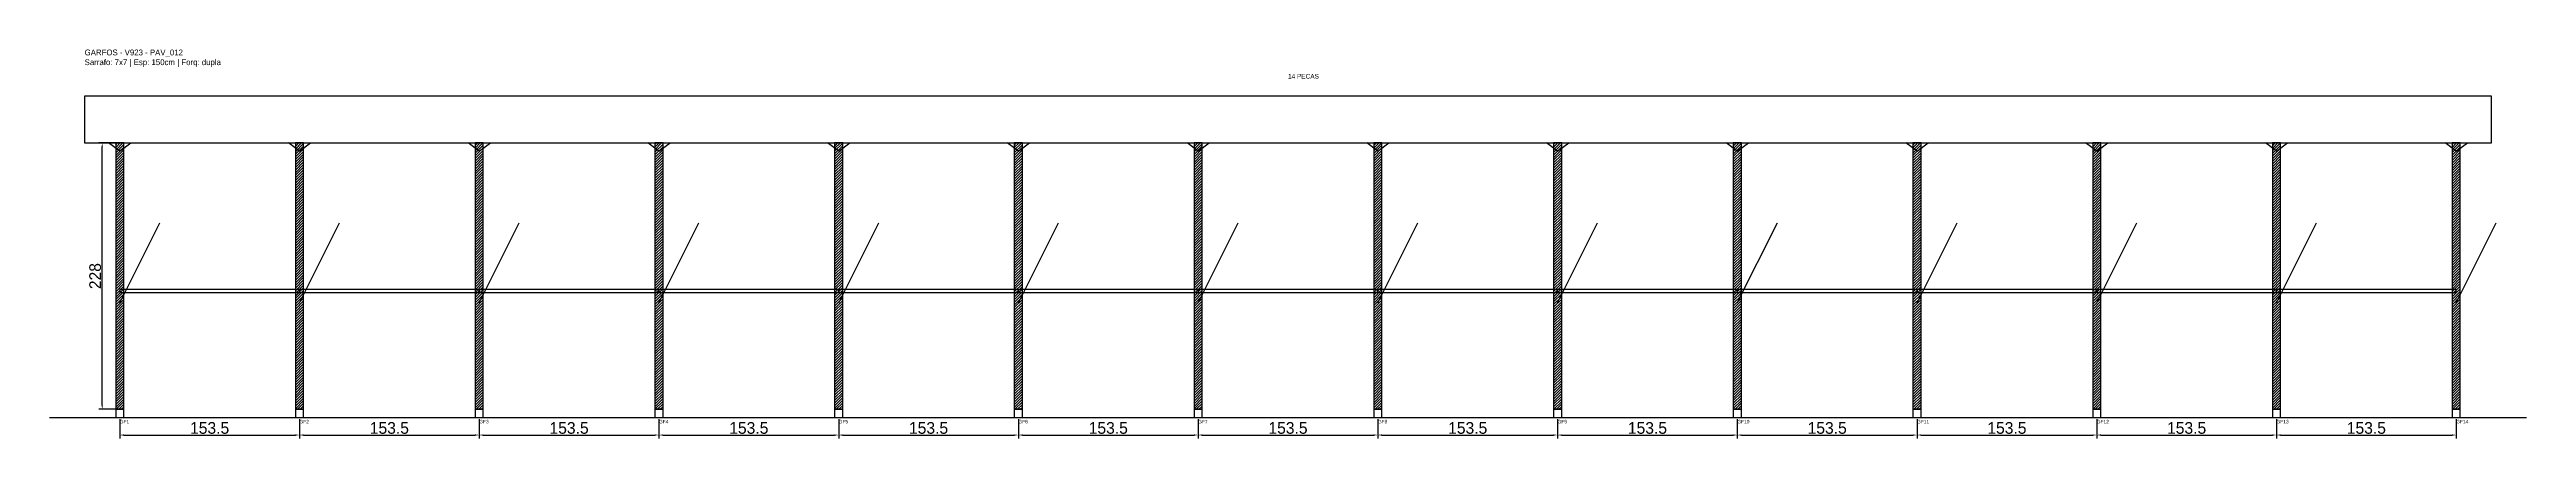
# Model space of a CAD drawing. Header units: metres. Extents: x -30 to 2086, y -25 to 308.
import ezdxf

# ---------------------------------------------------------------- set-up
doc = ezdxf.new("R2010")
doc.units = ezdxf.units.M
for name, color, linetype in [('BARRA_ANCORAGEM', 1, 'Continuous'), ('COTA', 241, 'Continuous'), ('GARFOS OK', 3, 'Continuous'), ('NOME DA VIGA', 6, 'Continuous'), ('SARR_7x7', 40, 'Continuous'), ('TIRAS REESCORAMENTO', 252, 'Continuous'), ('VIGAS', 3, 'Continuous')]:
    doc.layers.add(name, color=color, linetype=linetype)
doc.dimstyles.new('EZ DXF', dxfattribs={"dimtxt": 10, "dimasz": 3.5, "dimexe": 3, "dimexo": 1.5, "dimgap": 1, "dimtad": 1, "dimdec": 1, "dimdsep": 46, "dimcen": 2.5, "dimazin": 3, "dimtfac": 1, "dimtmove": 0, "dimatfit": 3})

msp = doc.modelspace()

# ---------------------------------------------------------------- hatches: boundary and pattern name
at = {"layer": 'COTA'}
h = msp.add_hatch(dxfattribs=at)
h.set_pattern_fill('ANSI31', scale=0.5)
h.paths.add_polyline_path([(26.5, 0), (33.5, 0), (33.5, 228), (26.5, 228)])
h = msp.add_hatch(dxfattribs=at)
h.set_pattern_fill('ANSI31', scale=0.5)
h.paths.add_polyline_path([(180.04, 0), (187.04, 0), (187.04, 228), (180.04, 228)])
h = msp.add_hatch(dxfattribs=at)
h.set_pattern_fill('ANSI31', scale=0.5)
h.paths.add_polyline_path([(333.57, 0), (340.57, 0), (340.57, 228), (333.57, 228)])
h = msp.add_hatch(dxfattribs=at)
h.set_pattern_fill('ANSI31', scale=0.5)
h.paths.add_polyline_path([(487.11, 0), (494.11, 0), (494.11, 228), (487.11, 228)])
h = msp.add_hatch(dxfattribs=at)
h.set_pattern_fill('ANSI31', scale=0.5)
h.paths.add_polyline_path([(640.65, 0), (647.65, 0), (647.65, 228), (640.65, 228)])
h = msp.add_hatch(dxfattribs=at)
h.set_pattern_fill('ANSI31', scale=0.5)
h.paths.add_polyline_path([(794.19, 0), (801.19, 0), (801.19, 228), (794.19, 228)])
h = msp.add_hatch(dxfattribs=at)
h.set_pattern_fill('ANSI31', scale=0.5)
h.paths.add_polyline_path([(947.72, 0), (954.72, 0), (954.72, 228), (947.72, 228)])
h = msp.add_hatch(dxfattribs=at)
h.set_pattern_fill('ANSI31', scale=0.5)
h.paths.add_polyline_path([(1101.26, 0), (1108.26, 0), (1108.26, 228), (1101.26, 228)])
h = msp.add_hatch(dxfattribs=at)
h.set_pattern_fill('ANSI31', scale=0.5)
h.paths.add_polyline_path([(1254.8, 0), (1261.8, 0), (1261.8, 228), (1254.8, 228)])
h = msp.add_hatch(dxfattribs=at)
h.set_pattern_fill('ANSI31', scale=0.5)
h.paths.add_polyline_path([(1408.34, 0), (1415.34, 0), (1415.34, 228), (1408.34, 228)])
h = msp.add_hatch(dxfattribs=at)
h.set_pattern_fill('ANSI31', scale=0.5)
h.paths.add_polyline_path([(1561.87, 0), (1568.87, 0), (1568.87, 228), (1561.87, 228)])
h = msp.add_hatch(dxfattribs=at)
h.set_pattern_fill('ANSI31', scale=0.5)
h.paths.add_polyline_path([(1715.41, 0), (1722.41, 0), (1722.41, 228), (1715.41, 228)])
h = msp.add_hatch(dxfattribs=at)
h.set_pattern_fill('ANSI31', scale=0.5)
h.paths.add_polyline_path([(1868.95, 0), (1875.95, 0), (1875.95, 228), (1868.95, 228)])
h = msp.add_hatch(dxfattribs=at)
h.set_pattern_fill('ANSI31', scale=0.5)
h.paths.add_polyline_path([(2022.48, 0), (2029.48, 0), (2029.48, 228), (2022.48, 228)])

# ---------------------------------------------------------------- linework, layer by layer
at = {"layer": 'BARRA_ANCORAGEM'}
for p, q in [((30, 91.2), (64.2, 159.6)), ((183.54, 91.2), (217.74, 159.6)), ((337.07, 91.2), (371.27, 159.6)), ((490.61, 91.2), (524.81, 159.6)), ((644.15, 91.2), (678.35, 159.6)), ((797.69, 91.2), (831.89, 159.6)), ((951.22, 91.2), (985.42, 159.6)), ((1104.76, 91.2), (1138.96, 159.6)), ((1258.3, 91.2), (1292.5, 159.6)), ((1411.84, 91.2), (1446.04, 159.6)), ((1565.37, 91.2), (1599.57, 159.6)), ((1718.91, 91.2), (1753.11, 159.6)), ((1872.45, 91.2), (1906.65, 159.6)), ((2025.98, 91.2), (2060.18, 159.6))]:
    msp.add_line(p, q, dxfattribs=at)
at = {"layer": 'GARFOS OK'}
for p, q in [((30, 221), (20.5, 228)), ((20.5, 228), (39.5, 228)), ((30, 221), (39.5, 228)), ((183.54, 221), (174.04, 228)), ((174.04, 228), (193.04, 228)), ((183.54, 221), (193.04, 228)), ((337.07, 221), (327.57, 228)), ((327.57, 228), (346.57, 228)), ((337.07, 221), (346.57, 228)), ((490.61, 221), (481.11, 228)), ((481.11, 228), (500.11, 228)), ((490.61, 221), (500.11, 228)), ((644.15, 221), (634.65, 228)), ((634.65, 228), (653.65, 228)), ((644.15, 221), (653.65, 228)), ((797.69, 221), (788.19, 228)), ((788.19, 228), (807.19, 228)), ((797.69, 221), (807.19, 228)), ((951.22, 221), (941.72, 228)), ((941.72, 228), (960.72, 228)), ((951.22, 221), (960.72, 228)), ((1104.76, 221), (1095.26, 228)), ((1095.26, 228), (1114.26, 228)), ((1104.76, 221), (1114.26, 228)), ((1258.3, 221), (1248.8, 228)), ((1248.8, 228), (1267.8, 228)), ((1258.3, 221), (1267.8, 228)), ((1411.84, 221), (1402.34, 228)), ((1402.34, 228), (1421.34, 228)), ((1411.84, 221), (1421.34, 228)), ((1565.37, 221), (1555.87, 228)), ((1555.87, 228), (1574.87, 228)), ((1565.37, 221), (1574.87, 228)), ((1718.91, 221), (1709.41, 228)), ((1709.41, 228), (1728.41, 228)), ((1718.91, 221), (1728.41, 228)), ((1872.45, 221), (1862.95, 228)), ((1862.95, 228), (1881.95, 228)), ((1872.45, 221), (1881.95, 228)), ((2025.98, 221), (2016.48, 228)), ((2016.48, 228), (2035.48, 228)), ((2025.98, 221), (2035.48, 228))]:
    msp.add_line(p, q, dxfattribs=at)
at = {"layer": 'GARFOS OK', "linetype": 'CONTINUOUS'}
msp.add_line((-30, -7), (2085.98, -7), dxfattribs=at)
at = {"layer": 'GARFOS OK'}
for points in [[(26.5, 0), (33.5, 0), (33.5, 228), (26.5, 228), (26.5, 0)], [(180.04, 0), (187.04, 0), (187.04, 228), (180.04, 228), (180.04, 0)], [(333.57, 0), (340.57, 0), (340.57, 228), (333.57, 228), (333.57, 0)], [(487.11, 0), (494.11, 0), (494.11, 228), (487.11, 228), (487.11, 0)], [(640.65, 0), (647.65, 0), (647.65, 228), (640.65, 228), (640.65, 0)], [(794.19, 0), (801.19, 0), (801.19, 228), (794.19, 228), (794.19, 0)], [(947.72, 0), (954.72, 0), (954.72, 228), (947.72, 228), (947.72, 0)], [(1101.26, 0), (1108.26, 0), (1108.26, 228), (1101.26, 228), (1101.26, 0)], [(1254.8, 0), (1261.8, 0), (1261.8, 228), (1254.8, 228), (1254.8, 0)], [(1408.34, 0), (1415.34, 0), (1415.34, 228), (1408.34, 228), (1408.34, 0)], [(1561.87, 0), (1568.87, 0), (1568.87, 228), (1561.87, 228), (1561.87, 0)], [(1715.41, 0), (1722.41, 0), (1722.41, 228), (1715.41, 228), (1715.41, 0)], [(1868.95, 0), (1875.95, 0), (1875.95, 228), (1868.95, 228), (1868.95, 0)], [(2022.48, 0), (2029.48, 0), (2029.48, 228), (2022.48, 228), (2022.48, 0)]]:
    msp.add_lwpolyline(points, dxfattribs=at)
at = {"layer": 'SARR_7x7'}
for points in [[(26.5, -7), (33.5, -7), (33.5, 0), (26.5, 0), (26.5, -7)], [(180.04, -7), (187.04, -7), (187.04, 0), (180.04, 0), (180.04, -7)], [(333.57, -7), (340.57, -7), (340.57, 0), (333.57, 0), (333.57, -7)], [(487.11, -7), (494.11, -7), (494.11, 0), (487.11, 0), (487.11, -7)], [(640.65, -7), (647.65, -7), (647.65, 0), (640.65, 0), (640.65, -7)], [(794.19, -7), (801.19, -7), (801.19, 0), (794.19, 0), (794.19, -7)], [(947.72, -7), (954.72, -7), (954.72, 0), (947.72, 0), (947.72, -7)], [(1101.26, -7), (1108.26, -7), (1108.26, 0), (1101.26, 0), (1101.26, -7)], [(1254.8, -7), (1261.8, -7), (1261.8, 0), (1254.8, 0), (1254.8, -7)], [(1408.34, -7), (1415.34, -7), (1415.34, 0), (1408.34, 0), (1408.34, -7)], [(1561.87, -7), (1568.87, -7), (1568.87, 0), (1561.87, 0), (1561.87, -7)], [(1715.41, -7), (1722.41, -7), (1722.41, 0), (1715.41, 0), (1715.41, -7)], [(1868.95, -7), (1875.95, -7), (1875.95, 0), (1868.95, 0), (1868.95, -7)], [(2022.48, -7), (2029.48, -7), (2029.48, 0), (2022.48, 0), (2022.48, -7)]]:
    msp.add_lwpolyline(points, dxfattribs=at)
at = {"layer": 'TIRAS REESCORAMENTO'}
for points in [[(30, 100), (183.54, 100), (183.54, 102.5), (30, 102.5), (30, 100)], [(183.54, 100), (337.07, 100), (337.07, 102.5), (183.54, 102.5), (183.54, 100)], [(337.07, 100), (490.61, 100), (490.61, 102.5), (337.07, 102.5), (337.07, 100)], [(490.61, 100), (644.15, 100), (644.15, 102.5), (490.61, 102.5), (490.61, 100)], [(644.15, 100), (797.69, 100), (797.69, 102.5), (644.15, 102.5), (644.15, 100)], [(797.69, 100), (951.22, 100), (951.22, 102.5), (797.69, 102.5), (797.69, 100)], [(951.22, 100), (1104.76, 100), (1104.76, 102.5), (951.22, 102.5), (951.22, 100)], [(1104.76, 100), (1258.3, 100), (1258.3, 102.5), (1104.76, 102.5), (1104.76, 100)], [(1258.3, 100), (1411.84, 100), (1411.84, 102.5), (1258.3, 102.5), (1258.3, 100)], [(1411.84, 100), (1565.37, 100), (1565.37, 102.5), (1411.84, 102.5), (1411.84, 100)], [(1565.37, 100), (1718.91, 100), (1718.91, 102.5), (1565.37, 102.5), (1565.37, 100)], [(1718.91, 100), (1872.45, 100), (1872.45, 102.5), (1718.91, 102.5), (1718.91, 100)], [(1872.45, 100), (2025.98, 100), (2025.98, 102.5), (1872.45, 102.5), (1872.45, 100)]]:
    msp.add_lwpolyline(points, dxfattribs=at)
at = {"layer": 'VIGAS'}
msp.add_lwpolyline([(0, 228), (2055.98, 228), (2055.98, 268), (0, 268), (0, 228)], dxfattribs=at)

# ---------------------------------------------------------------- texts
at = {"layer": 'NOME DA VIGA'}
for s, height, p in [('14 PECAS', 4, (1027.99, 283)), ('GF1', 3, (30, -12)), ('GF2', 3, (183.54, -12)), ('GF3', 3, (337.07, -12)), ('GF4', 3, (490.61, -12)), ('GF5', 3, (644.15, -12)), ('GF6', 3, (797.69, -12)), ('GF7', 3, (951.22, -12)), ('GF8', 3, (1104.76, -12)), ('GF9', 3, (1258.3, -12)), ('GF10', 3, (1411.84, -12)), ('GF11', 3, (1565.37, -12)), ('GF12', 3, (1718.91, -12)), ('GF13', 3, (1872.45, -12)), ('GF14', 3, (2025.98, -12))]:
    msp.add_text(s, height=height, dxfattribs=at).set_placement(p)
at = {"layer": 'NOME DA VIGA', "insert": (0, 293), "char_height": 5, "attachment_point": 7}
msp.add_mtext('GARFOS - V923 - PAV_012\\PSarrafo: 7x7 | Esp: 150cm | Forq: dupla', dxfattribs=at)

# ---------------------------------------------------------------- dimensions: what is measured, and where the dimension line sits
at = {"layer": 'COTA'}
msp.add_linear_dim(base=(15, 0), p1=(30, 0), p2=(30, 228), angle=90, dimstyle='EZ DXF', dxfattribs=at).render()
for base, p1, p2 in [((30, -22), (30, -7), (183.54, -7)), ((183.54, -22), (183.54, -7), (337.07, -7)), ((337.07, -22), (337.07, -7), (490.61, -7)), ((490.61, -22), (490.61, -7), (644.15, -7)), ((644.15, -22), (644.15, -7), (797.69, -7)), ((797.69, -22), (797.69, -7), (951.22, -7)), ((951.22, -22), (951.22, -7), (1104.76, -7)), ((1104.76, -22), (1104.76, -7), (1258.3, -7)), ((1258.3, -22), (1258.3, -7), (1411.84, -7)), ((1411.84, -22), (1411.84, -7), (1565.37, -7)), ((1565.37, -22), (1565.37, -7), (1718.91, -7)), ((1718.91, -22), (1718.91, -7), (1872.45, -7)), ((1872.45, -22), (1872.45, -7), (2025.98, -7))]:
    msp.add_linear_dim(base=base, p1=p1, p2=p2, dimstyle='EZ DXF', dxfattribs=at).render()

doc.saveas('drawing.dxf')
